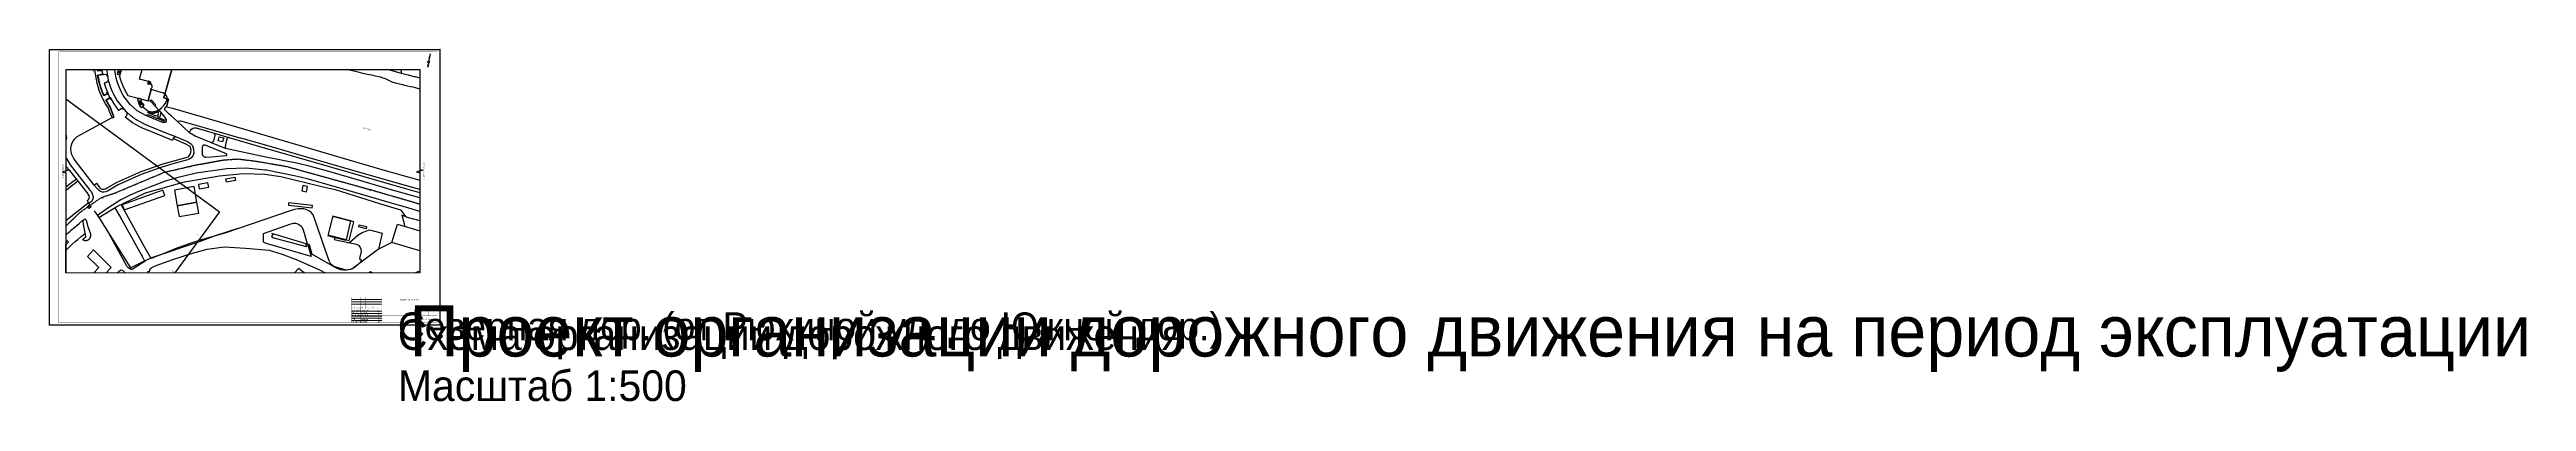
# Paper-space layout '1313-73-2' of a CAD drawing. Header units: metres. Extents: x 0 to 5339, y -164 to 594.
# The model-space entities are those that its viewports show. They can reach past a viewport. Long polylines and large blocks are cut down to what shows.
import ezdxf
from ezdxf.enums import TextEntityAlignment as Align

# ---------------------------------------------------------------- set-up
doc = ezdxf.new("R2018")
doc.units = ezdxf.units.M
doc.linetypes.add('осеваяX2', pattern=[4, 2.5, -0.5, 0.5, -0.5])
for name, color, linetype, plot in [('C3D-Линия_соответствия_метки', 7, 'Continuous', False), ('C3D-Рамка_вида', 7, 'Continuous', False), ('C3D-Рамка_вида_метки', 7, 'Continuous', False), ('LayoutSize_2', 7, 'Continuous', False), ('NoType', 7, 'Continuous', False)]:
    doc.layers.add(name, color=color, linetype=linetype, plot=plot)
doc.layers.add('InFrame', color=7, linetype='Continuous', lineweight=40)
doc.layers.add('OutFrame', color=7, linetype='Continuous', lineweight=20)
for name, color, linetype, lineweight, plot in [('LayoutBorder', 1, 'Continuous', 25, False), ('Трасса', 1, 'осеваяX2', 30, False), ('Трасса.Метки', 1, 'Continuous', 30, False)]:
    doc.layers.add(name, color=color, linetype=linetype, lineweight=lineweight, plot=plot)
for name, color, linetype in [('petr_building_addresses', 252, 'Continuous'), ('РазрывЛиста', 7, 'Continuous'), ('СЛОЙ_03_Здания_и_строения', 252, 'Continuous'), ('СЛОЙ_05_Элементы_зданий', 252, 'Continuous'), ('СЛОЙ_06_Инженерно-техниче', 252, 'Continuous'), ('СЛОЙ_10_Границы_покрытий_', 252, 'Continuous'), ('СЛОЙ_11_Гидрография', 252, 'Continuous'), ('СЛОЙ_14_Ограждения', 252, 'Continuous')]:
    doc.layers.add(name, color=color, linetype=linetype)
doc.styles.add('Ck_rus', font='isocpeur.ttf', dxfattribs={"width": 0.8, "height": 2.5})
doc.styles.add('Makorus2', font='isocpeur.ttf', dxfattribs={"width": 0.8, "height": 2.5})
doc.styles.add('Makorus_text', font='isocpeur.ttf', dxfattribs={"height": 3})
doc.styles.get("Standard").update_dxf_attribs({"font": 'arial.ttf'})

# ---------------------------------------------------------------- blocks, each defined once
blk = doc.blocks.new('*U59')
at = {"color": 0, "linetype": 'ByBlock', "lineweight": -2}
blk.add_line((0.01, 0.35), (-0.01, -0.22), dxfattribs=at)
blk.add_lwpolyline([(-0.04, -0.02), (-0.04, 0.03), (0.04, -0.03), (0.04, 0.02)], dxfattribs=at)
for points in [[(0.01, 0.35), (-0.04, 0.15), (0, 0.1)], [(0, -0.03), (-0.01, -0.22), (0.04, -0.06), (0.03, -0.25)]]:
    blk.add_solid(points, dxfattribs=at)
blk = doc.blocks.new('*U64')
at = {"layer": 'InFrame', "const_width": 0.4}
for points in [[(20, 5), (836, 5), (836, 589), (20, 589)], [(836, 5), (651, 5), (651, 60), (836, 60)], [(651, 60), (660, 60), (660, 35), (651, 35)], [(671, 60), (651, 60), (651, 5), (671, 5)], [(660, 60), (671, 60), (671, 35), (660, 35)], [(671, 60), (681, 60), (681, 35), (671, 35)], [(671, 60), (693, 60), (693, 5), (671, 5)], [(681, 60), (693, 60), (693, 35), (681, 35)], [(693, 60), (706, 60), (706, 5), (693, 5)], [(706, 60), (716, 60), (716, 5), (706, 5)], [(651, 40), (716, 40), (716, 35), (651, 35)], [(716, 50), (836, 50), (836, 35), (716, 35)], [(786, 35), (716, 35), (716, 20), (786, 20)], [(716, 20), (786, 20), (786, 5), (716, 5)], [(786, 35), (801, 35), (801, 30), (786, 30)], [(786, 30), (801, 30), (801, 20), (786, 20)], [(786, 20), (836, 20), (836, 5), (786, 5)], [(801, 35), (816, 35), (816, 30), (801, 30)], [(801, 30), (816, 30), (816, 20), (801, 20)], [(816, 35), (836, 35), (836, 30), (816, 30)], [(816, 30), (836, 30), (836, 20), (816, 20)]]:
    blk.add_lwpolyline(points, close=True, dxfattribs=at)
at = {"layer": 'OutFrame'}
for p, q in [((651, 55), (716, 55)), ((651, 50), (716, 50)), ((651, 45), (716, 45)), ((651, 30), (716, 30)), ((651, 25), (716, 25)), ((651, 15), (716, 15)), ((651, 15), (716, 15)), ((651, 10), (716, 10))]:
    blk.add_line(p, q, dxfattribs=at)
at = {"layer": 'OutFrame', "lineweight": 25}
blk.add_line((651, 20), (716, 20), dxfattribs=at)
at = {"layer": 'OutFrame'}
blk.add_lwpolyline([(0, 594), (841, 594), (841, 0), (0, 0)], close=True, dxfattribs=at)
at = {"style": 'Makorus_text'}
blk.add_attdef('ШТАМП', text='', height=3, dxfattribs=at).set_placement((180, 12.5), align=Align.MIDDLE_CENTER)
at = {"layer": 'InFrame', "char_height": 2.5, "attachment_point": 2, "style": 'Makorus_text'}
for s, insert, width in [('{\\fISOCPEUR|b1|i0|c204|p34;Изм.}', (655.8, 38.8), 6.375), ('{\\fISOCPEUR|b1|i0|c204|p34;Кол.уч}', (665.5, 38.8), 9.75), ('{\\fISOCPEUR|b1|i0|c204|p34;Лист}', (676, 38.8), 7.5), ('{\\fISOCPEUR|b1|i0|c204|p34;№док.}', (687, 38.8), 9), ('{\\fISOCPEUR|b1|i0|c204|p34;Подп.}', (699.5, 38.8), 8), ('{\\fISOCPEUR|b1|i0|c204|p34;Дата}', (711, 38.8), 8.5), ('{\\fISOCPEUR|b1|i0|c204|p34;Стадия}', (793.5, 33.8), 11.25), ('{\\fISOCPEUR|b1|i0|c204|p34;Лист}', (808.5, 33.8), 7.5), ('{\\fISOCPEUR|b1|i0|c204|p34;Листов}', (826, 33.8), 11)]:
    blk.add_mtext(s, dxfattribs=dict(at, insert=insert, width=width))
at = {"layer": 'InFrame', "style": 'Makorus_text', "flags": 8}
blk.add_attdef('ШИФР', text='', height=2.5, dxfattribs=at).set_placement((776, 55), align=Align.MIDDLE_CENTER)
at = {"layer": 'OutFrame', "style": 'Makorus2', "width": 0.65, "flags": 8}
blk.add_attdef('РУК.ДОГОВОРА', text='', height=3, dxfattribs=at).set_placement((651.7, 7.5), align=Align.MIDDLE_LEFT)
at = {"layer": 'OutFrame', "style": 'Makorus_text', "flags": 8}
for tag, p in [('РАЗРАБ.', (651.7, 32.5)), ('РУК_ГРУППЫ', (651.7, 27.5)), ('Н.КОНТРОЛЬ', (651.7, 22.5)), ('ГИП', (651.7, 12.5)), ('РАЗРАБОТАЛ_ФАМИЛИЯ', (671.7, 32.5)), ('РУКОВОДИТЕЛЬ_ФАМИЛИЯ', (671.7, 27.5)), ('Н.Контроль_ФАМИЛИЯ', (671.7, 22.5)), ('ГИП_ФАМИЛИЯ', (671.7, 12.5)), ('РУК.Договора_ФАМИЛИЯ', (671.7, 7.5))]:
    blk.add_attdef(tag, text='', height=2.5, dxfattribs=at).set_placement(p, align=Align.MIDDLE_LEFT)
for tag, p in [('ДАТА', (711, 32.5)), ('СТАДИЯ', (793.5, 25)), ('ЛИСТ', (808.5, 25)), ('ЛИСТОВ', (826, 25))]:
    blk.add_attdef(tag, text='', height=2.5, dxfattribs=at).set_placement(p, align=Align.MIDDLE_CENTER)
at = {"layer": 'OutFrame', "style": 'Makorus_text'}
for tag, p in [('4', (711, 12.5)), ('2', (711, 22.5)), ('5', (711, 7.5)), ('1', (711, 27.5))]:
    blk.add_attdef(tag, text='', height=2.5, dxfattribs=at).set_placement(p, align=Align.MIDDLE_CENTER)
at = {"layer": 'OutFrame', "lineweight": 30, "flags": 104}
for tag, p in [('ДОКУМЕНТ', (751, 12.5)), ('ОБЪЕКТ', (751, 27.5)), ('ПРОЕКТ', (776, 42.5))]:
    blk.add_attdef(tag, text='', height=2.5, dxfattribs=at).set_placement(p, align=Align.MIDDLE_CENTER)

msp = doc.modelspace()

# ---------------------------------------------------------------- linework, layer by layer
at = {"layer": 'C3D-Рамка_вида', "linetype": 'Continuous'}
for points in [[(344636.5, 6652046.9), (345013.7, 6652104.3), (345046.6, 6651887.8), (344669.5, 6651830.4)], [(344452.4, 6651684.1), (344629.6, 6652021.9), (344823.5, 6651920.1), (344646.3, 6651582.3)]]:
    msp.add_lwpolyline(points, close=True, dxfattribs=at)
at = {"layer": 'СЛОЙ_03_Здания_и_строения', "linetype": 'Continuous'}
for points in [[(344729.4, 6652026.8), (344729.4, 6652027.4), (344730.8, 6652039.5), (344730.3, 6652039.6), (344730.4, 6652040.3), (344730.6, 6652040.5), (344731, 6652040.9), (344731.2, 6652041.4), (344731.4, 6652041.9), (344731.4, 6652042.4), (344731.4, 6652043), (344731.2, 6652043.5), (344731, 6652044), (344730.6, 6652044.4), (344730.2, 6652044.8), (344729.7, 6652045), (344729.2, 6652045.2), (344728.6, 6652045.2), (344728.1, 6652045.2), (344726.3, 6652044.6), (344726.5, 6652047.6), (344716.8, 6652048.8), (344721.8, 6652088.4), (344724.1, 6652088.1), (344724.9, 6652094), (344728, 6652093.7), (344728.7, 6652099.6), (344732.7, 6652099.1), (344734.3, 6652111.8)], [(344706.1, 6652108.8), (344703.8, 6652106), (344700.3, 6652101.3), (344701.1, 6652100.6), (344699.5, 6652098.2), (344698, 6652095.8), (344697, 6652093.8), (344695.9, 6652091.4), (344692, 6652059.5), (344692.7, 6652055.8), (344695.8, 6652055.4), (344695.1, 6652049.9), (344694.9, 6652048.4), (344697.1, 6652043.7), (344700.9, 6652037), (344704.5, 6652032.2), (344707, 6652029.5), (344718.2, 6652028.1), (344722.2, 6652027.6), (344722.5, 6652027.6), (344729.4, 6652026.8)], [(344722.5, 6652027.6), (344729.4, 6652026.8), (344729.4, 6652027.4), (344731.4, 6652027.2), (344737.2, 6652022.7), (344742.2, 6652018.8), (344740.6, 6652017.6), (344738.7, 6652016.5), (344737.2, 6652016), (344735.7, 6652015.7), (344733.8, 6652015.6), (344731.9, 6652015.8), (344729, 6652016.8), (344726.3, 6652018.4), (344724.6, 6652019.8), (344725.9, 6652021.8), (344724.2, 6652023.1), (344722.2, 6652024.7), (344722.5, 6652027.6)], [(344742, 6652038.1), (344730.8, 6652039.4), (344729.4, 6652027.4), (344731.4, 6652027.2), (344742.2, 6652018.8), (344744.8, 6652021.5), (344746.9, 6652024.6), (344747.9, 6652026.7), (344748.9, 6652029.4), (344749.4, 6652032.3), (344749.1, 6652033.5), (344748.5, 6652034.7), (344747.7, 6652035.7), (344746.7, 6652036.5), (344745.6, 6652037.1), (344743.8, 6652037.7), (344742, 6652038.1)], [(344811, 6652000.3), (344815.9, 6651999.7), (344815.3, 6651995.2), (344810.5, 6651995.8), (344811, 6652000.3)], [(344638.8, 6651949.3), (344636.6, 6651951.5), (344628.7, 6651943.3), (344630.9, 6651941.2), (344638.8, 6651949.3)], [(344772, 6651936.2), (344777.4, 6651919.9), (344797.7, 6651926.9), (344792.2, 6651943), (344772, 6651936.2)], [(344796.5, 6651946), (344798, 6651941.3), (344808, 6651944.8), (344806.4, 6651949.3), (344796.5, 6651946)], [(344826, 6651952.9), (344824.8, 6651956.5), (344834.3, 6651959.7), (344835.5, 6651956.1), (344826, 6651952.9)], [(344908.1, 6651961.9), (344907.6, 6651956), (344912.7, 6651955.7), (344913.1, 6651961.6), (344908.1, 6651961.9)], [(344752.3, 6651930.1), (344718.7, 6651912.1), (344721.5, 6651906.8), (344762.5, 6651928.8), (344759.6, 6651934), (344752.3, 6651930.1)], [(344895.6, 6651940.9), (344895.8, 6651938.5), (344921.5, 6651939.7), (344921.4, 6651942.2), (344895.6, 6651940.9)], [(344966.3, 6651910.6), (344968.2, 6651931.4), (344964.6, 6651931.8), (344962.9, 6651910.9), (344966.3, 6651910.6)], [(344974.4, 6651929.1), (344982.6, 6651928.3), (344982.4, 6651925.9), (344974.2, 6651926.8), (344974.4, 6651929.1)], [(345015, 6651935.8), (345054.7, 6651930.3), (345051.8, 6651909.9), (345012.1, 6651915.5), (345015, 6651935.8)], [(344681.7, 6651904.7), (344683.5, 6651906.3), (344685.4, 6651904.1), (344683.6, 6651902.5), (344681.7, 6651904.7)], [(344664.2, 6651862.9), (344666.2, 6651861.7), (344667.4, 6651863.6), (344665.3, 6651864.8), (344664.2, 6651862.9)], [(344695.5, 6651859.3), (344717.1, 6651843.4), (344684.8, 6651799.7), (344677.4, 6651805.1), (344703.9, 6651841.4), (344689.9, 6651851.4), (344695.5, 6651859.3)], [(344640.1, 6651833.4), (344645.6, 6651829.7), (344647, 6651831.8), (344641.5, 6651835.4), (344640.1, 6651833.4)], [(344685.4, 6651816), (344677.4, 6651805.1), (344653.1, 6651822.8), (344661.1, 6651833.7), (344685.4, 6651816)]]:
    msp.add_lwpolyline(points, dxfattribs=at)
at = {"layer": 'СЛОЙ_05_Элементы_зданий', "linetype": 'Continuous'}
for p, q in [((344692.2, 6652052.2), (344695.4, 6652051.9)), ((344692.3, 6652052.9), (344695.4, 6652052.5)), ((344692.4, 6652053.6), (344695.6, 6652053.2)), ((344692.5, 6652054.2), (344695.6, 6652053.8)), ((344694, 6652054), (344693.8, 6652052)), ((344719.4, 6652023), (344720.3, 6652023.9)), ((344719.8, 6652022.5), (344721.9, 6652024.5)), ((344720.1, 6652022.1), (344722.3, 6652024)), ((344720.5, 6652021.6), (344722.6, 6652023.5)), ((344720.9, 6652021.1), (344723, 6652023)), ((344722.3, 6652021.4), (344723.4, 6652022.5))]:
    msp.add_line(p, q, dxfattribs=at)
for points in [[(344695.8, 6652055.4), (344692.7, 6652055.8), (344692, 6652050.3), (344695.1, 6652049.9), (344695.8, 6652055.4)], [(344718.2, 6652028.1), (344718.1, 6652025.7), (344720.1, 6652025.5), (344720.3, 6652024.7), (344719, 6652023.5), (344721.3, 6652020.6), (344721, 6652020.3), (344723.3, 6652018.4), (344725.5, 6652021.8), (344723.9, 6652023), (344723.4, 6652022.5), (344721.9, 6652024.4), (344722.2, 6652027.6), (344718.2, 6652028.1)], [(344720, 6652024.3), (344722.3, 6652021.4), (344721.3, 6652020.6)], [(344728.1, 6652045.2), (344728.6, 6652045.2), (344729.2, 6652045.2), (344729.7, 6652045), (344729.6, 6652045.6), (344729.5, 6652046.2), (344729.2, 6652046.8), (344728.8, 6652047.2), (344728.3, 6652047.6), (344727.7, 6652047.9), (344727.1, 6652048), (344726.5, 6652048), (344726.5, 6652047.6), (344726.3, 6652044.6), (344728.1, 6652045.2)], [(344729.1, 6652045.2), (344729, 6652045.7), (344728.9, 6652046), (344728.7, 6652046.4), (344728.3, 6652046.8), (344728, 6652047.1), (344727.5, 6652047.3), (344727.1, 6652047.4), (344726.8, 6652047.5), (344726.5, 6652047.5)], [(344728.4, 6652045.2), (344728.4, 6652045.5), (344728.3, 6652045.8), (344728.2, 6652046.1), (344727.9, 6652046.3), (344727.6, 6652046.6), (344727.3, 6652046.7), (344726.9, 6652046.9), (344726.7, 6652046.9), (344726.5, 6652046.9)], [(344731.4, 6652027.2), (344732.4, 6652028.4), (344738.1, 6652023.8), (344737.2, 6652022.7), (344731.4, 6652027.2)]]:
    msp.add_lwpolyline(points, dxfattribs=at)
at = {"layer": 'СЛОЙ_06_Инженерно-техниче', "linetype": 'Continuous'}
for p, q in [((344745.7, 6652034.3), (344755.3, 6652109.8)), ((344745.9, 6652034.2), (344755.5, 6652109.7))]:
    msp.add_line(p, q, dxfattribs=at)
msp.add_lwpolyline([(345043.2, 6651941), (345067, 6651937.9), (345067, 6651937.6), (345069.5, 6651937.3), (345069.1, 6651934.4), (345066.6, 6651934.7), (345066.6, 6651934.5), (345042.8, 6651937.7), (345042.8, 6651937.8), (345040.3, 6651938.1), (345040.7, 6651941), (345043.2, 6651940.7), (345043.2, 6651941)], dxfattribs=at)
at = {"layer": 'СЛОЙ_10_Границы_покрытий_', "linetype": 'Continuous'}
for p, q in [((344674.2, 6652078.5), (344679.1, 6652077.8)), ((344687.8, 6652076.6), (344694, 6652075.6)), ((344675.2, 6652051.9), (344676.2, 6652048.4)), ((344688.2, 6652024.4), (344685.7, 6652027.8)), ((344764.2, 6651993.3), (344762, 6651990.8)), ((344944.5, 6651933.1), (344943, 6651913.7)), ((345012.1, 6651915.5), (344998.9, 6651906.1)), ((344683.6, 6651876), (344679.2, 6651888.9))]:
    msp.add_line(p, q, dxfattribs=at)
for points in [[(344742.2, 6652018.8), (344744.7, 6652016.4), (344751.1, 6652010.6), (344751.7, 6652009.7), (344751.7, 6652009.6), (344751.7, 6652009.6), (344751.8, 6652009.5), (344751.8, 6652009.4), (344751.8, 6652009.3), (344751.9, 6652009.2), (344751.9, 6652009.2), (344751.9, 6652009.1), (344751.9, 6652009), (344751.9, 6652008.9), (344751.9, 6652008.8), (344752, 6652008.7), (344752, 6652008.7), (344752, 6652008.6), (344752, 6652008.5), (344752, 6652008.4), (344752, 6652008.3), (344752, 6652008.2), (344751.9, 6652008.1), (344751.9, 6652008.1), (344751.9, 6652008), (344751.9, 6652007.9), (344751.8, 6652007.8), (344751.8, 6652007.7), (344751.8, 6652007.6), (344751.7, 6652007.5), (344751.7, 6652007.4), (344751.7, 6652007.4), (344751.6, 6652007.3), (344751.6, 6652007.2), (344751.5, 6652007.1), (344751.5, 6652007), (344751.4, 6652007), (344751.3, 6652006.9), (344751.3, 6652006.8), (344751.2, 6652006.8), (344751.2, 6652006.7), (344751.1, 6652006.6), (344751, 6652006.6), (344750.8, 6652006.5), (344750.7, 6652006.5), (344750.5, 6652006.5), (344750.3, 6652006.4), (344750.1, 6652006.4), (344749.9, 6652006.4), (344749.7, 6652006.4), (344749.6, 6652006.4), (344749.4, 6652006.4), (344749.2, 6652006.3), (344749, 6652006.3), (344748.8, 6652006.3), (344748.6, 6652006.3), (344748.5, 6652006.4), (344748.3, 6652006.4), (344748.1, 6652006.4), (344747.9, 6652006.4), (344747.7, 6652006.4), (344747.5, 6652006.4), (344747.4, 6652006.5), (344729.3, 6652011), (344719.3, 6652014.6), (344710.8, 6652020.3), (344701.8, 6652028.7), (344698.7, 6652033.3), (344695.4, 6652038.7), (344693.1, 6652042.5), (344691.7, 6652046), (344690.2, 6652050.1), (344689.1, 6652053.8), (344688.2, 6652057.7), (344687.7, 6652060.9), (344687.4, 6652064.6), (344687.8, 6652076.6), (344689.9, 6652086.1), (344692.1, 6652092.4), (344694, 6652096.5), (344696.9, 6652101.1), (344699.8, 6652104.9), (344706, 6652111.5)], [(344693.2, 6652110.5), (344689.5, 6652105.6), (344686.2, 6652100.7), (344684, 6652096.3), (344682.5, 6652092.2), (344681.5, 6652088.5), (344679.1, 6652077.8), (344678.7, 6652073.8), (344678.5, 6652069.4), (344678.6, 6652064.4), (344679, 6652059.9), (344679.5, 6652056.1), (344680.7, 6652051.5), (344681.9, 6652047.3), (344683.3, 6652042.5), (344685.4, 6652038.3), (344687, 6652035.2), (344689.5, 6652031), (344690.8, 6652029.2), (344696.5, 6652021.9), (344705.1, 6652013.9), (344707.9, 6652011.7), (344708.5, 6652011.3), (344709.1, 6652011), (344709.6, 6652010.6), (344710.2, 6652010.3), (344710.8, 6652009.9), (344711.4, 6652009.6), (344712, 6652009.2), (344712.5, 6652008.9), (344713.1, 6652008.5), (344713.7, 6652008.2), (344714.3, 6652007.9), (344714.9, 6652007.5), (344715.5, 6652007.2), (344716.1, 6652006.9), (344716.7, 6652006.6), (344717.3, 6652006.2), (344717.9, 6652005.9), (344718.5, 6652005.6), (344719.1, 6652005.3), (344720.4, 6652004.7), (344721.1, 6652004.5), (344721.8, 6652004.2), (344722.5, 6652004), (344723.2, 6652003.7), (344723.9, 6652003.5), (344724.6, 6652003.2), (344725.3, 6652003), (344726, 6652002.8), (344726.7, 6652002.5), (344727.4, 6652002.3), (344728.1, 6652002.1), (344728.8, 6652001.8), (344729.6, 6652001.6), (344730.3, 6652001.4), (344731, 6652001.2), (344731.7, 6652001), (344732.4, 6652000.8), (344733.1, 6652000.5), (344755.3, 6651995.4), (344764.2, 6651993.3), (344777.8, 6651990), (344781.3, 6651988.3), (344784, 6651986.7), (344785.7, 6651982.7), (344786.6, 6651978.7), (344785.8, 6651975.4), (344784.3, 6651972.7), (344782.1, 6651971.1), (344779.8, 6651969.8), (344768.2, 6651964.8), (344753.6, 6651958), (344733.9, 6651947.3), (344711.1, 6651932.7), (344700.8, 6651924.3), (344699, 6651923.1), (344697, 6651922.4), (344695.2, 6651922.3), (344693.3, 6651922.5), (344691.6, 6651923.4), (344690, 6651924.6), (344685.6, 6651928.5), (344661.3, 6651951.6), (344659.2, 6651954.1), (344657.2, 6651956.7), (344657, 6651957.1), (344655.8, 6651960.2), (344654.9, 6651963.5), (344654.6, 6651966.2), (344654.9, 6651968.9), (344655.7, 6651971.5), (344657.3, 6651974.6), (344659.4, 6651977.4), (344693.6, 6652003.3), (344690.1, 6652009.5), (344688.2, 6652012.6), (344684.5, 6652016.7), (344680.2, 6652022.5), (344675.7, 6652029.9), (344672.1, 6652037.4), (344667.8, 6652051), (344667, 6652054.9), (344666, 6652057.8), (344662.1, 6652066.6), (344611.4, 6652032.8)], [(344625.7, 6652010.7), (344642.7, 6651984.7), (344646.4, 6651978.9), (344646.5, 6651978.8), (344646.6, 6651978.6), (344646.7, 6651978.5), (344646.8, 6651978.3), (344646.9, 6651978.1), (344647, 6651977.9), (344647.1, 6651977.8), (344647.2, 6651977.6), (344647.2, 6651977.4), (344647.3, 6651977.3), (344647.4, 6651977.1), (344647.5, 6651976.9), (344647.6, 6651976.7), (344647.6, 6651976.6), (344647.7, 6651976.4), (344647.8, 6651976.2), (344647.8, 6651976), (344647.9, 6651975.8), (344648, 6651975.4), (344648.1, 6651975), (344648.2, 6651974.9), (344648.2, 6651974.7), (344648.2, 6651974.5), (344648.2, 6651974.4), (344648.3, 6651974.2), (344648.3, 6651974.1), (344648.3, 6651973.9), (344648.3, 6651973.8), (344648.3, 6651973.6), (344648.3, 6651973.4), (344648.3, 6651973.3), (344648.3, 6651973.1), (344648.3, 6651973), (344648.3, 6651972.8), (344648.3, 6651972.6), (344648.3, 6651972.5), (344648.2, 6651972), (344648.2, 6651971.7), (344648.2, 6651971.4), (344648.1, 6651971.1), (344648.1, 6651970.8), (344648.1, 6651970.5), (344648, 6651970.2), (344648, 6651969.9), (344648, 6651969.6), (344648, 6651969.3), (344647.9, 6651969), (344647.9, 6651968.7), (344647.9, 6651968.4), (344647.9, 6651968.1), (344647.9, 6651967.8), (344647.8, 6651967.5), (344647.8, 6651967.2), (344647.8, 6651966.9), (344647.8, 6651966.6), (344647.8, 6651966.3), (344647.8, 6651966), (344647.8, 6651965.7), (344647.8, 6651965.4), (344647.8, 6651965.1), (344647.8, 6651964.8), (344647.8, 6651964.5), (344647.8, 6651964.2), (344647.8, 6651963.9), (344647.8, 6651963.6), (344647.9, 6651963.3), (344647.9, 6651963), (344647.9, 6651962.7), (344648, 6651962.4), (344648, 6651962.1), (344648.1, 6651961.8), (344648.1, 6651961.5), (344648.2, 6651961.2), (344648.3, 6651960.9), (344648.3, 6651960.6), (344648.5, 6651959.9), (344648.6, 6651959.5), (344648.7, 6651959.1), (344648.8, 6651958.7), (344649, 6651958.2), (344649.1, 6651957.8), (344649.2, 6651957.4), (344649.4, 6651957), (344649.5, 6651956.6), (344649.7, 6651956.2), (344649.8, 6651955.8), (344650, 6651955.4), (344650.2, 6651955), (344650.4, 6651954.7), (344650.6, 6651954.3), (344650.8, 6651953.9), (344651, 6651953.5), (344651.2, 6651953.1), (344651.4, 6651952.8), (344651.7, 6651952.4), (344656.8, 6651946.2), (344681.8, 6651922.5), (344682.3, 6651922.1), (344682.4, 6651921.9), (344682.6, 6651921.8), (344682.7, 6651921.7), (344682.9, 6651921.5), (344683, 6651921.4), (344683.1, 6651921.2), (344683.3, 6651921.1), (344683.4, 6651920.9), (344683.5, 6651920.8), (344683.7, 6651920.6), (344683.8, 6651920.5), (344683.9, 6651920.3), (344684, 6651920.2), (344684.1, 6651920), (344684.2, 6651919.8), (344684.4, 6651919.7), (344684.5, 6651919.5), (344684.7, 6651919.1), (344684.8, 6651918.9), (344684.9, 6651918.7), (344685, 6651918.5), (344685.1, 6651918.3), (344685.2, 6651918.1), (344685.3, 6651917.9), (344685.4, 6651917.7), (344685.5, 6651917.5), (344685.6, 6651917.3), (344685.7, 6651917.1), (344685.8, 6651916.8), (344685.9, 6651916.6), (344686, 6651916.4), (344686, 6651916.2), (344686.1, 6651916), (344686.2, 6651915.8), (344686.3, 6651915.5), (344686.3, 6651915.3), (344686.4, 6651914.8), (344686.4, 6651914.5), (344686.4, 6651914.2), (344686.3, 6651913.9), (344686.3, 6651913.6), (344686.3, 6651913.3), (344686.2, 6651913), (344686.2, 6651912.7), (344686.1, 6651912.5), (344686, 6651912.2), (344685.9, 6651911.9), (344685.8, 6651911.6), (344685.7, 6651911.3), (344685.6, 6651911.1), (344685.5, 6651910.8), (344685.4, 6651910.5), (344685.1, 6651910), (344682.9, 6651907.9)], [(344662.1, 6652066.6), (344663.7, 6652067.5), (344668.1, 6652058.4), (344670.1, 6652051.1), (344675.2, 6652051.9), (344675, 6652052.4), (344674.3, 6652056.4), (344673.7, 6652061.4), (344673.5, 6652066), (344673.5, 6652071.2), (344673.7, 6652075.5), (344674.2, 6652078.5), (344680.6, 6652100.4), (344690, 6652114.5), (344701.8, 6652126.2), (344712.4, 6652133.4), (344721.4, 6652136), (344730.5, 6652136.5), (344758.6, 6652133.8), (344759.3, 6652132.7), (344759.1, 6652129.4), (344758.2, 6652129.4)], [(344683.3, 6652042.6), (344682.9, 6652040.6), (344681.4, 6652039.2), (344679.8, 6652038.5), (344682.2, 6652033.6), (344685.7, 6652027.8), (344681.2, 6652025.1), (344676.8, 6652032.6), (344673.6, 6652039.6), (344671.4, 6652046.1), (344676.2, 6652048.4), (344680.4, 6652048.1), (344682.1, 6652046.4)], [(344693.6, 6652003.3), (344695.5, 6652004.4), (344690, 6652013.8), (344689.4, 6652014.7), (344684.1, 6652021), (344688.2, 6652024.4), (344688.3, 6652024.3), (344693.2, 6652018), (344699.5, 6652012), (344700.9, 6652013.6), (344701.1, 6652013.8), (344701.3, 6652013.9), (344701.6, 6652014.1), (344701.9, 6652014.3), (344702, 6652014.3), (344702.1, 6652014.3), (344702.3, 6652014.4), (344702.5, 6652014.4), (344702.6, 6652014.5), (344702.7, 6652014.5), (344702.8, 6652014.5), (344702.9, 6652014.5), (344703.1, 6652014.5), (344703.3, 6652014.5), (344703.5, 6652014.5), (344703.7, 6652014.4), (344703.9, 6652014.4), (344704.1, 6652014.3), (344704.4, 6652014.3), (344704.8, 6652014.2)], [(345065.8, 6651963.4), (345040.7, 6651966.8), (345016.1, 6651969.9), (345004.4, 6651971.4), (344956.3, 6651977.8), (344930.7, 6651981.3), (344911.7, 6651983.5), (344899.4, 6651984.5), (344863.9, 6651986), (344819.5, 6651988.6), (344803.6, 6651992.4), (344785.3, 6651996.9), (344778.7, 6651999.7), (344763.9, 6652009.5), (344756.2, 6652014.7), (344753.5, 6652016.5), (344748.4, 6652020.3), (344749.1, 6652023.8), (344750, 6652023.7), (344751, 6652031.9), (344745.7, 6652032.6), (344745.9, 6652034.2)], [(344762, 6651990.8), (344761.6, 6651988.7), (344752.1, 6651991), (344727.9, 6651996.8), (344724.7, 6651997.8), (344716.3, 6652001.1), (344707.7, 6652005.9), (344708.8, 6652007.6), (344708.9, 6652008), (344709, 6652008.2), (344709, 6652008.4), (344709.1, 6652008.5), (344709.1, 6652008.6), (344709.1, 6652008.7), (344709.1, 6652008.9), (344709.2, 6652009), (344709.2, 6652009.1), (344709.2, 6652009.2), (344709.2, 6652009.3), (344709.2, 6652009.5), (344709.2, 6652009.6), (344709.2, 6652009.8), (344709.2, 6652009.8), (344709.1, 6652010.1), (344709, 6652010.4), (344709, 6652010.6), (344708.9, 6652010.9), (344708.7, 6652011.2)], [(344751, 6652006.6), (344749.3, 6652007.7), (344731.8, 6652012.2), (344729.3, 6652011)], [(344742.1, 6652012.1), (344741.4, 6652012.3), (344740.5, 6652011.9), (344732.3, 6652013.9), (344730.5, 6652015), (344730.7, 6652014.9), (344731, 6652014.9), (344731.3, 6652014.8), (344731.5, 6652014.8), (344731.8, 6652014.8), (344732.1, 6652014.7), (344732.3, 6652014.7), (344732.6, 6652014.7), (344732.9, 6652014.7), (344733.1, 6652014.6), (344733.4, 6652014.6), (344733.7, 6652014.6), (344733.9, 6652014.6), (344734.2, 6652014.6), (344734.5, 6652014.6), (344734.7, 6652014.6), (344735, 6652014.6), (344735.3, 6652014.6), (344735.5, 6652014.6), (344735.7, 6652014.6), (344735.9, 6652014.7), (344736.1, 6652014.7), (344736.2, 6652014.7), (344736.4, 6652014.7), (344736.6, 6652014.8), (344736.8, 6652014.8), (344737, 6652014.8), (344737.1, 6652014.9), (344737.3, 6652014.9), (344737.5, 6652015), (344737.6, 6652015), (344737.8, 6652015.1), (344738, 6652015.1), (344738.2, 6652015.2), (344738.3, 6652015.3), (344738.5, 6652015.4), (344738.7, 6652015.4), (344738.8, 6652015.5), (344739, 6652015.6), (344739.1, 6652015.7), (344739.3, 6652015.7), (344739.5, 6652015.8), (344739.6, 6652015.9), (344739.8, 6652016), (344739.9, 6652016), (344740.1, 6652016.1), (344740.2, 6652016.2), (344740.4, 6652016.3), (344740.5, 6652016.4), (344740.7, 6652016.4), (344740.8, 6652016.5), (344741, 6652016.6), (344741.2, 6652016.7), (344741.3, 6652016.8), (344741.5, 6652016.9), (344741.6, 6652017), (344741.7, 6652017.1), (344741.8, 6652017.1), (344742.1, 6652012.1)], [(344741.9, 6652018.6), (344741.8, 6652017.3), (344741.8, 6652017.1)], [(344742.1, 6652012.1), (344742.2, 6652011.2), (344744.1, 6652010.7)], [(344744.7, 6652016.4), (344744.1, 6652010.7), (344749.7, 6652009.3), (344751.7, 6652009.6)], [(344763.9, 6652009.5), (344765.2, 6652010.3), (344766.4, 6652010.7), (344767.3, 6652010.9), (344768.5, 6652010.8), (344805, 6652006.1), (344834.2, 6652002.2)], [(344778.5, 6651999.8), (344779.5, 6652002.2), (344780.3, 6652003.7), (344781.5, 6652005), (344782.7, 6652005.5), (344783.9, 6652005.8), (344785, 6652005.9), (344804.8, 6652003.3), (344821.5, 6652000.9), (344854.3, 6651996.6), (344897.1, 6651991.1), (344955, 6651983.4), (345004.7, 6651977), (345028.2, 6651974), (345054.8, 6651970.6), (345081, 6651967.1), (345103.2, 6651964.1), (345112.2, 6651962.1)], [(344803.4, 6651992.4), (344805, 6651993.6), (344805.7, 6651995.1), (344806.3, 6652001.4), (344805.9, 6652002.4), (344804.8, 6652003.3)], [(344821.4, 6652000.9), (344820, 6651999.9), (344819.5, 6651999.2), (344818.8, 6651992.8), (344818.9, 6651990.3), (344819.5, 6651988.6)], [(345127, 6651966.2), (345125.8, 6651965), (345124.4, 6651964.5), (345110.9, 6651966.2), (345096.4, 6651968.2), (345077, 6651970.7), (345053.4, 6651973.7), (345033.2, 6651976.4), (345015.8, 6651978.7), (345009.7, 6651979.3), (344958.7, 6651986), (344905.1, 6651993), (344860.7, 6651998.8), (344834.2, 6652002.2)], [(344636.2, 6651952.8), (344630, 6651947), (344626.7, 6651950.5), (344631.4, 6651954.8), (344632.1, 6651973.7), (344628, 6651978.1), (344631.4, 6651981.4), (344636.9, 6651975.5), (344636.2, 6651952.8)], [(344685.6, 6651928.5), (344687.7, 6651930.7), (344691.8, 6651926.6), (344692.3, 6651926.2), (344692.9, 6651925.8), (344693.6, 6651925.6), (344694.4, 6651925.4), (344695.2, 6651925.4), (344696.7, 6651925.7), (344698.2, 6651926.2), (344699.8, 6651927.5), (344709.5, 6651935.2), (344733.4, 6651950.4), (344753.7, 6651961.4), (344754.4, 6651961.7), (344781.4, 6651973.7), (344783, 6651977.5), (344783.3, 6651981.5), (344781.7, 6651985), (344777.5, 6651986.8), (344762, 6651990.8)], [(345052.7, 6651950.9), (345024.6, 6651954.7), (345000, 6651958), (344955.5, 6651963.8), (344928.4, 6651967.5), (344911.6, 6651969.6), (344898.8, 6651970.7), (344866.9, 6651972.2), (344865.3, 6651972.1), (344844.4, 6651971.1), (344824.2, 6651967.1), (344792.2, 6651957.5), (344773.9, 6651950.2), (344760.7, 6651944), (344752.8, 6651939.6), (344733.7, 6651928.9), (344725.4, 6651923.5), (344719, 6651918.9), (344716.4, 6651916.9), (344703.7, 6651906.1), (344693.9, 6651896.7)], [(344797.5, 6651988.9), (344797.3, 6651988.9), (344797.2, 6651988.9), (344797, 6651989), (344796.8, 6651989), (344796.6, 6651988.9), (344796.5, 6651988.9), (344796.3, 6651988.9), (344796.1, 6651988.8), (344796, 6651988.8), (344795.8, 6651988.7), (344795.5, 6651988.5), (344795.5, 6651988.5), (344795.4, 6651988.4), (344795.2, 6651988.3), (344795.1, 6651988.2), (344795, 6651988), (344794.9, 6651987.9), (344794.8, 6651987.7), (344794.7, 6651987.3), (344794.6, 6651986.9), (344794.6, 6651986.7), (344794.6, 6651986.4), (344795.4, 6651979.3), (344795.5, 6651978.9), (344795.7, 6651978.6), (344795.9, 6651978.2), (344796.1, 6651977.9), (344796.4, 6651977.6), (344796.6, 6651977.4), (344797, 6651977.1), (344797.2, 6651976.9), (344797.6, 6651976.7), (344798, 6651976.5), (344798.3, 6651976.4), (344798.7, 6651976.3), (344799.1, 6651976.2), (344799.5, 6651976.2), (344799.9, 6651976.2), (344800.2, 6651976.2), (344806.1, 6651977.7), (344821.1, 6651981.3), (344821.8, 6651981.5), (344821.8, 6651981.5), (344821.9, 6651981.7), (344822, 6651981.8), (344822, 6651981.9), (344822.1, 6651982), (344822.1, 6651982.2), (344822, 6651982.5), (344822, 6651982.6), (344821.9, 6651982.7), (344821.8, 6651982.8), (344821.7, 6651982.9), (344821.6, 6651983), (344821.4, 6651983), (344797.5, 6651988.9)], [(344683, 6651907.8), (344680.9, 6651910.9), (344682.2, 6651912.6), (344682.6, 6651914.3), (344682, 6651916.2), (344679.4, 6651919.3), (344657.1, 6651940.2), (344649.8, 6651945.8), (344639.7, 6651952), (344636.2, 6651952.7)], [(345022.9, 6651945.2), (345018.3, 6651946.1), (345021.9, 6651937.9), (345022.8, 6651934.8)], [(344634.1, 6651902.7), (344638.1, 6651904.1), (344639.8, 6651904.8), (344642.2, 6651905.7), (344643.6, 6651906.8), (344645.1, 6651907.6), (344646, 6651908.4), (344648.5, 6651910.2), (344651.7, 6651913.4), (344658.8, 6651921.1), (344661.4, 6651923.8), (344664, 6651926.5), (344667.6, 6651930.4)], [(344634, 6651905.8), (344637.8, 6651907.2), (344639.4, 6651907.9), (344640.2, 6651908.1), (344641.6, 6651908.8), (344643.1, 6651909.8), (344644.9, 6651911.1), (344646.7, 6651912.6), (344649.1, 6651915.1), (344651.7, 6651917.7), (344652.4, 6651918.5), (344662.3, 6651928.9), (344665.6, 6651932.3)], [(344950.5, 6651912.1), (344950.2, 6651909.4), (344972.7, 6651908.1), (344974.5, 6651907.9), (344977.3, 6651906.8), (344979.1, 6651905.1), (344980.1, 6651903.4), (344980.8, 6651900.9), (344980.3, 6651893.3), (344982.7, 6651891.7), (344981.3, 6651888.8), (344977.9, 6651884.5), (344976.3, 6651882.9), (344972.5, 6651880.2), (344968.2, 6651878.6), (344964.9, 6651878.1), (344962.1, 6651878.1), (344958, 6651878.8), (344955, 6651879.9), (344950.7, 6651882.5), (344948.1, 6651885.7), (344938.5, 6651903.9), (344928.9, 6651922.8), (344923.6, 6651932.2), (344921.7, 6651934.1), (344919.3, 6651935.7), (344915.4, 6651936.9), (344912.7, 6651937.1), (344908.8, 6651936.6), (344906.9, 6651936.1), (344902.9, 6651934.8), (344898.7, 6651932.9), (344832.6, 6651898.5), (344809.8, 6651888), (344798.9, 6651882.9), (344791.4, 6651878.8), (344784, 6651874.7), (344773.5, 6651868.5), (344773.4, 6651868.2), (344758, 6651859.6), (344749.6, 6651870.1), (344717.3, 6651912.2)], [(344777.4, 6651919.9), (344781.2, 6651908.7), (344801.5, 6651915.5), (344797.7, 6651926.9), (344777.4, 6651919.9)], [(344922.3, 6651900.3), (344928.4, 6651887.7), (344885.1, 6651893.3), (344880.8, 6651893.9), (344877.6, 6651894.4), (344875.1, 6651895.2), (344873.8, 6651904.2), (344901.3, 6651919.2), (344902.9, 6651919.8), (344903.9, 6651920), (344906.1, 6651920.3), (344908.8, 6651920.1), (344912.5, 6651918.6), (344913.6, 6651917.5), (344915.4, 6651914.5), (344922, 6651900.8)], [(344634.5, 6651827.2), (344636.5, 6651830.6), (344638.8, 6651834.7), (344640.6, 6651837.9), (344641.8, 6651839.8), (344642.9, 6651841.6), (344645.8, 6651846.1), (344647.8, 6651849.2), (344649.6, 6651851.9), (344652.2, 6651855.6), (344654.2, 6651858.6), (344654.9, 6651859.7), (344656.5, 6651861.7), (344658.2, 6651863.9), (344660, 6651866.2), (344661.9, 6651868.7), (344663.9, 6651871.2), (344665.6, 6651873.4), (344667.3, 6651875.4), (344668.7, 6651877), (344673.5, 6651882.6), (344676.2, 6651885.5), (344679, 6651888.7), (344680.4, 6651890.3), (344680.7, 6651890.6), (344681, 6651890.7), (344681.3, 6651890.8), (344681.6, 6651890.8), (344681.9, 6651890.7), (344682.2, 6651890.5), (344682.4, 6651890.3), (344682.8, 6651889.9), (344685.4, 6651883.3), (344689.7, 6651875.9), (344689.8, 6651875.2), (344689.8, 6651874.8), (344689.8, 6651874.5), (344689.9, 6651874.2), (344689.9, 6651873.8), (344689.9, 6651873.5), (344689.8, 6651873.1), (344689.8, 6651872.8), (344689.7, 6651872.4), (344689.7, 6651872.1), (344689.6, 6651871.7), (344689.5, 6651871.4), (344689.4, 6651871.1), (344689.2, 6651870.8), (344689.1, 6651870.4), (344688.9, 6651870.1), (344688.8, 6651869.8), (344688.6, 6651869.5), (344688.2, 6651869), (344687.9, 6651868.8), (344687.6, 6651868.6), (344687.3, 6651868.4), (344687, 6651868.2), (344686.7, 6651868.1), (344686.4, 6651868), (344686, 6651867.9), (344685.7, 6651867.8), (344685.4, 6651867.7), (344685, 6651867.7), (344684.7, 6651867.7), (344684.3, 6651867.7), (344684, 6651867.7), (344683.7, 6651867.8), (344683.3, 6651867.9), (344683, 6651868), (344682.7, 6651868.1), (344682.4, 6651868.3), (344682.1, 6651868.4), (344683.7, 6651870.5), (344685, 6651872.1), (344683.6, 6651876)], [(344711.2, 6651907.6), (344720.6, 6651895.8), (344738.1, 6651873.2), (344749.1, 6651859.1), (344751.7, 6651855.4), (344748.8, 6651852.6), (344739.6, 6651844.6), (344739.4, 6651844.6), (344739.1, 6651844.6), (344738.9, 6651844.7), (344738.7, 6651844.7), (344738.4, 6651844.7), (344738.2, 6651844.8), (344737.9, 6651844.8), (344737.7, 6651844.9), (344737.5, 6651844.9), (344737.2, 6651845), (344737, 6651845.1), (344736.8, 6651845.2), (344736.5, 6651845.3), (344736.3, 6651845.4), (344736.1, 6651845.5), (344735.9, 6651845.6), (344735.7, 6651845.7), (344735.5, 6651845.9), (344735.3, 6651846), (344735.1, 6651846.1), (344733.5, 6651847.3), (344709.3, 6651879)], [(344646.1, 6651822.9), (344648.1, 6651826.6), (344650.9, 6651831.7), (344653.7, 6651836.8), (344655.1, 6651839.1), (344657.2, 6651842.4), (344659.6, 6651845.6), (344660.9, 6651847.4), (344661.9, 6651848.8), (344664.5, 6651852.4), (344666.4, 6651854.9), (344668.8, 6651858), (344671.8, 6651861.9), (344674.4, 6651865.1), (344676.8, 6651867.8), (344680.5, 6651871.9), (344682.1, 6651873.7), (344682.7, 6651874.4), (344683.3, 6651875.2), (344683.7, 6651875.7)], [(344756.3, 6651844.6), (344758.4, 6651845.7), (344758.9, 6651848.4), (344760.5, 6651850), (344764.5, 6651852.8), (344781.3, 6651862), (344801.5, 6651871.9), (344816.5, 6651878.5), (344833.9, 6651883.6), (344856.9, 6651885.9), (344882.4, 6651887.3), (344896.9, 6651885.2), (344914.8, 6651881.4), (344939.5, 6651874.8), (344958.6, 6651867.7), (344971.2, 6651862.5), (344971.6, 6651862.3), (344981.8, 6651855.7), (344981.9, 6651855.7), (345003.6, 6651840.7), (345013.8, 6651833.2), (345024.2, 6651824.8)], [(344985.5, 6651835.8), (344916.7, 6651872.8), (344898.7, 6651846.1), (344964.7, 6651810.8), (344985.5, 6651835.8)], [(345005.5, 6651877.1), (344994, 6651880.9), (344981.8, 6651869), (344998.1, 6651858.6), (345007.9, 6651851.6), (345009.3, 6651851), (345010.9, 6651852.3), (345020.8, 6651862.9), (345005.5, 6651877.1)], [(344712.3, 6651824), (344718.4, 6651831.4), (344720.4, 6651833.9), (344724.3, 6651838.6), (344726.5, 6651841.1), (344728.1, 6651842.6), (344730, 6651842), (344730.4, 6651841.7), (344730.6, 6651841.6), (344730.7, 6651841.5), (344730.9, 6651841.4), (344731, 6651841.3), (344731.2, 6651841.2), (344731.3, 6651841.1), (344731.4, 6651840.9), (344731.6, 6651840.8), (344731.7, 6651840.7), (344731.8, 6651840.6), (344732, 6651840.5), (344732.1, 6651840.4), (344732.2, 6651840.2), (344732.4, 6651840.1), (344732.5, 6651840), (344732.6, 6651839.8), (344732.7, 6651839.7), (344733.5, 6651837.9), (344732.7, 6651837), (344731.2, 6651835.4), (344726.2, 6651829.3), (344722.9, 6651825.5)], [(344819.6, 6651841.5), (344825.3, 6651827.2), (344795.1, 6651810.9), (344787.6, 6651824.6), (344819.6, 6651841.4)], [(345037, 6651808), (345032.9, 6651808.2), (345015.6, 6651820.6), (344996.1, 6651831.6), (344985.5, 6651835.8)], [(344659.7, 6651831.8), (344656.4, 6651833.7), (344649.6, 6651822.9), (344646.1, 6651822.9)], [(344982.7, 6651832.5), (344997.2, 6651826.1), (345018.2, 6651812.1), (345030.5, 6651804), (345041.9, 6651801.8)]]:
    msp.add_lwpolyline(points, dxfattribs=at)
at = {"layer": 'СЛОЙ_11_Гидрография', "linetype": 'Continuous'}
for points in [[(344991.4, 6652106.7), (344991.7, 6652106.2), (344992, 6652105.6), (344992.3, 6652105.1), (344992.5, 6652104.5), (344992.8, 6652103.9), (344993, 6652103.2), (344993.2, 6652102.6), (344993.4, 6652101.9), (344993.6, 6652101.3), (344993.7, 6652100.7), (344993.9, 6652100), (344994.1, 6652099.4), (344994.3, 6652098.8), (344994.4, 6652098.1), (344994.6, 6652097.6)], [(345025.4, 6652106.4), (345025.9, 6652106.1), (345026.4, 6652105.7), (345026.9, 6652105.4), (345027.3, 6652105), (345027.8, 6652104.6), (345028.3, 6652104.3), (345028.8, 6652103.9), (345029.3, 6652103.6), (345029.8, 6652103.2), (345030.3, 6652102.9), (345030.7, 6652102.5), (345031.2, 6652102.2), (345031.7, 6652101.8), (345032.2, 6652101.4), (345032.7, 6652101.1), (345033.2, 6652100.7), (345033.6, 6652100.4), (345034.1, 6652100), (345034.6, 6652099.6), (345035.1, 6652099.3), (345035.6, 6652098.9), (345036, 6652098.5), (345036.5, 6652098.2), (345037, 6652097.8), (345037.5, 6652097.5), (345037.9, 6652097.1), (345038.4, 6652096.7), (345038.9, 6652096.3), (345039.4, 6652096), (345039.8, 6652095.6), (345040.3, 6652095.2), (345040.8, 6652094.9), (345041.2, 6652094.5), (345041.7, 6652094.1), (345042.2, 6652093.7), (345042.6, 6652093.4), (345043.1, 6652093), (345043.6, 6652092.6), (345044, 6652092.2), (345044.5, 6652091.9), (345045, 6652091.5), (345045.4, 6652091.1), (345045.9, 6652090.7), (345046.4, 6652090.4), (345046.8, 6652090), (345047.3, 6652089.6), (345047.6, 6652089.4)], [(344634.3, 6652078.6), (344634.6, 6652078.7), (344634.8, 6652078.7), (344635.1, 6652078.8), (344635.4, 6652078.9), (344635.7, 6652079), (344636, 6652079.1), (344636.3, 6652079.1), (344636.6, 6652079.2), (344636.8, 6652079.2), (344637.1, 6652079.3), (344637.4, 6652079.3), (344637.7, 6652079.4), (344643.5, 6652080.7), (344652.1, 6652087), (344660.9, 6652092.9), (344661.2, 6652093.2), (344661.5, 6652093.5), (344661.8, 6652093.9), (344662.1, 6652094.2), (344662.4, 6652094.5), (344662.7, 6652094.9), (344663, 6652095.2), (344663.2, 6652095.6), (344663.5, 6652095.9), (344663.8, 6652096.3), (344664, 6652096.7), (344664.2, 6652097), (344664.5, 6652097.4), (344664.7, 6652097.8), (344664.9, 6652098.2), (344665.1, 6652098.5), (344665.4, 6652098.9), (344665.6, 6652099.3), (344665.8, 6652099.7), (344671.3, 6652109.1)], [(344932.9, 6652106.7), (344937.3, 6652106.1), (344940.3, 6652105.5), (344944.1, 6652104.8), (344948.8, 6652104), (344952.7, 6652103.1), (344956.8, 6652102.4), (344959.3, 6652102.1), (344967.1, 6652100.9), (344970.1, 6652100.4), (344971.8, 6652100.2), (344975.7, 6652099.8), (344979.5, 6652099.4), (344986.7, 6652098.4), (344990.3, 6652098), (344994.6, 6652097.6), (345002.4, 6652096.7), (345008.6, 6652096.1), (345010, 6652096), (345010.1, 6652096), (345015.3, 6652095.6), (345025.9, 6652094.4), (345034.2, 6652092.5), (345036.1, 6652091.4), (345037.3, 6652090.5), (345038.1, 6652089.4), (345038.2, 6652088.3), (345038.1, 6652087.6), (345038, 6652087), (345037.5, 6652085.7), (345036.7, 6652084.3), (345035.3, 6652083.5), (345034.1, 6652082.9), (345031.6, 6652082.7), (345029.1, 6652082.7), (345024.4, 6652082.8), (345020, 6652083.2), (345015.9, 6652083.7), (345012.1, 6652084.1), (345009.5, 6652084.3), (345006.8, 6652084.3), (345003.4, 6652084.6), (345000.6, 6652085), (344998.3, 6652085.2), (344993, 6652085.5), (344990.3, 6652085.8), (344986.4, 6652086.5), (344981.1, 6652088.1), (344978.6, 6652088.9), (344976.3, 6652089.3), (344973.2, 6652089.7), (344970.9, 6652090), (344967.5, 6652090.2), (344963.3, 6652090.4), (344958.7, 6652090.6), (344953.8, 6652091), (344948.5, 6652091.5), (344940.9, 6652092.1), (344936, 6652092.7), (344929.1, 6652093.6), (344923.8, 6652094.5), (344920.2, 6652095), (344916.2, 6652095), (344913.6, 6652095), (344910.5, 6652095.2), (344907.5, 6652095.6), (344904.5, 6652096.4), (344901.6, 6652097.1), (344897.4, 6652098.5), (344893.9, 6652099.6), (344891.6, 6652100.1), (344888.8, 6652100.4), (344886.5, 6652100.8), (344882.9, 6652101.8), (344880.6, 6652102.3), (344877.7, 6652102.8), (344874.5, 6652103.1), (344868.5, 6652103.6), (344862.7, 6652103.8), (344859.1, 6652103.6), (344853, 6652103.7), (344848.8, 6652103.4), (344846.3, 6652103.1), (344842.6, 6652102.7), (344839.3, 6652102.6), (344835.1, 6652102.7), (344831.4, 6652102.8), (344825.9, 6652103.2), (344819.3, 6652103.5), (344814.1, 6652103.6), (344804.9, 6652104.1), (344795.2, 6652104.7), (344790.2, 6652105.2), (344786.8, 6652105.7), (344783.8, 6652106.3), (344780.9, 6652106.6)], [(344755.5, 6652109.7), (344745.9, 6652034.2), (344745.7, 6652032.6), (344751, 6652031.9), (344750, 6652023.7), (344756.5, 6652022.9), (344808.8, 6652016), (344986.8, 6651992.1), (345013.3, 6651988.6), (345040.2, 6651985.3), (345067.2, 6651981.5)]]:
    msp.add_lwpolyline(points, dxfattribs=at)
at = {"layer": 'СЛОЙ_14_Ограждения', "linetype": 'Continuous'}
for p, q in [((344944.5, 6651933.8), (344964.5, 6651931.8)), ((344944.6, 6651934.4), (344964.6, 6651932.4)), ((344962.9, 6651910.9), (344942.8, 6651912.9)), ((344962.8, 6651910.3), (344942.8, 6651912.3))]:
    msp.add_line(p, q, dxfattribs=at)
for points in [[(344658.6, 6652065), (344663.8, 6652068.2), (344668.8, 6652057.3), (344670.3, 6652051.4), (344674.3, 6652052), (344674.1, 6652054.2)], [(344677.6, 6652047.5), (344671.7, 6652045.7), (344675.2, 6652036.3), (344680, 6652027.5), (344681.4, 6652026), (344684.8, 6652028), (344683.7, 6652029.6)], [(344694.2, 6652003), (344695.7, 6652004.2), (344689.7, 6652014.6), (344685.9, 6652019.2), (344684.9, 6652021), (344687.8, 6652023.8), (344689, 6652022.2)], [(344695.7, 6651894.5), (344713.3, 6651909.4), (344741.6, 6651928.7), (344752.5, 6651933.6), (344781.4, 6651946.5), (344783.3, 6651947.3), (344817.5, 6651958.5), (344842.5, 6651965), (344865.7, 6651967.8), (344883.1, 6651967.7), (344928.3, 6651963.7), (344943.1, 6651962.9), (344992.7, 6651955), (345016, 6651951.9), (345022.9, 6651945.2), (345092.9, 6651937.1), (345098.8, 6651938.1)], [(344964.8, 6651907.8), (344967.1, 6651908.5), (344974.7, 6651917.8), (344978.8, 6651921.4), (344986, 6651925.5), (345000.2, 6651924), (344998.9, 6651906.1), (344973.8, 6651880.6), (344968.2, 6651878.6), (344953.8, 6651880.6), (344928.7, 6651890.1)], [(345049.7, 6651846.4), (345046.6, 6651843.9), (345031.1, 6651867.4), (345029.9, 6651871.3), (345030.1, 6651875.3), (345031.5, 6651879.1), (345035.1, 6651883.2), (345037.2, 6651884.6), (345109.5, 6651927.2), (345109.7, 6651928.2), (345106.9, 6651929.3), (345104.3, 6651933.1), (345098.8, 6651938.1)], [(344576.6, 6651621.6), (344576.7, 6651660.7), (344583.2, 6651708.1), (344602.6, 6651783), (344604.8, 6651791.5), (344608.7, 6651800.8), (344619.4, 6651822.8), (344633.6, 6651848.1), (344659.7, 6651884.6), (344681.9, 6651908.6), (344683, 6651907.8), (344686, 6651904.6)], [(344689.6, 6651900.9), (344693.9, 6651896.6), (344695.7, 6651894.6), (344737.7, 6651846.2), (344748.9, 6651854), (344758.7, 6651860.8), (344809, 6651886.4), (344822.1, 6651894), (344846, 6651905.8)], [(344882.1, 6651906), (344924.4, 6651900), (344928.7, 6651890.1)], [(344920.2, 6651900.6), (344921.7, 6651897.1), (344884.6, 6651901.4), (344883.2, 6651903), (344883.7, 6651904.5), (344884.9, 6651905.5)]]:
    msp.add_lwpolyline(points, dxfattribs=at)
at = {"layer": 'Трасса'}
for p, q in [((344789.9, 6651966.1), (344819.3, 6651976.2)), ((344819.3, 6651976.2), (344834.6, 6651979.6)), ((344834.6, 6651979.6), (344853.5, 6651980.2)), ((344853.5, 6651980.2), (344887.4, 6651979.5)), ((344887.4, 6651979.5), (344982.6, 6651968.1)), ((344724.5, 6651932.9), (344758.3, 6651953.5)), ((344758.3, 6651953.5), (344789.9, 6651966.1)), ((344982.6, 6651968.1), (345116.4, 6651950.4)), ((344690.9, 6651912.3), (344695.7, 6651916.6)), ((344695.7, 6651916.6), (344699.9, 6651918.8)), ((344699.9, 6651918.8), (344709.3, 6651923.5)), ((344709.3, 6651923.5), (344724.5, 6651932.9)), ((344659.3, 6651876.7), (344674.8, 6651897)), ((344674.8, 6651897), (344690.9, 6651912.3)), ((344640.7, 6651850.1), (344659.3, 6651876.7)), ((344632.8, 6651834.3), (344640.7, 6651850.1))]:
    msp.add_line(p, q, dxfattribs=at)
at = {"layer": 'Трасса.Метки'}
for p, q in [((344881.4, 6651980.1), (344881.4, 6651979.1)), ((344783.7, 6651964.2), (344784.1, 6651963.3)), ((344980.8, 6651968.8), (344980.7, 6651967.8)), ((344695.7, 6651917.2), (344696.2, 6651916.3)), ((344634.4, 6651838.6), (344635.3, 6651838.2))]:
    msp.add_line(p, q, dxfattribs=at)

# ---------------------------------------------------------------- texts
at = {"layer": 'C3D-Линия_соответствия_метки', "linetype": 'Continuous', "char_height": 1.5, "attachment_point": 1, "rotation": 301.3918, "style": 'Ck_rus'}
for s, insert, width in [('\\fArial|b0|i0|c1|p34;\\W1.0000000000;\\T1.0000000000;\\o\\l\\kНЛ', (344663.1, 6652056), 2.886), ('\\fArial|b0|i0|c1|p34;\\W1.0000000000;\\T1.0000000000;\\o\\l\\k- (15)', (344664.9, 6652053.2), 5.003), ('\\fArial|b0|i0|c1|p34;\\W1.0000000000;\\T1.0000000000;\\o\\l\\kНЛ', (344783.2, 6651851.1), 2.886), ('\\fArial|b0|i0|c1|p34;\\W1.0000000000;\\T1.0000000000;\\o\\l\\k- (15)', (344785, 6651848.2), 5.003)]:
    msp.add_mtext(s, dxfattribs=dict(at, insert=insert, width=width))
at = {"layer": 'C3D-Рамка_вида_метки', "linetype": 'Continuous', "char_height": 1.5, "attachment_point": 1, "style": 'Ck_rus'}
for s, insert, width, rotation in [('\\fArial|b0|i0|c1|p34;\\W1.0000000000;\\T1.0000000000;\\o\\l\\kРВ', (344632.1, 6652049.4), 2.793, 8.6456), ('\\fArial|b0|i0|c1|p34;\\W1.0000000000;\\T1.0000000000;\\o\\l\\k- (88)', (344635.3, 6652049.9), 5.003, 8.6456), ('\\fArial|b0|i0|c1|p34;\\W1.0000000000;\\T1.0000000000;\\o\\l\\kРВ', (344962.9, 6652033.8), 2.793, 352.5388), ('\\fArial|b0|i0|c1|p34;\\W1.0000000000;\\T1.0000000000;\\o\\l\\k- (89)', (344966.2, 6652033.4), 5.003, 352.5388)]:
    msp.add_mtext(s, dxfattribs=dict(at, insert=insert, width=width, rotation=rotation))
at = {"layer": 'petr_building_addresses', "linetype": 'Continuous', "char_height": 1.25, "attachment_point": 7, "style": 'Ck_rus'}
for s, insert, rotation in [('25', (344715.5, 6652066.1), 21.7991), ('1 с12', (344802.1, 6651890.8), 21.7991), ('1 с9', (345028, 6651864.2), 352.4878), ('1 с13', (344745.9, 6651859.6), 26.8109), ('1 с14', (344713.6, 6651826.4), 54.9986)]:
    msp.add_mtext(s, dxfattribs=dict(at, insert=insert, rotation=rotation))
at = {"layer": 'Трасса.Метки', "linetype": 'Continuous', "char_height": 1, "attachment_point": 1, "style": 'Ck_rus'}
for s, insert, width, rotation in [('\\fArial|b0|i0|c1|p34;\\W1.0000000000;\\T1.0000000000;\\o\\l\\kПК', (344880.1, 6651978.9), 1.816, 358.6709), ('\\fArial|b0|i0|c1|p34;\\W1.0000000000;\\T1.0000000000;\\o\\l\\k5', (344881.9, 6651978.8), 0.776, 358.6709), ('\\fArial|b0|i0|c1|p34;\\W1.0000000000;\\T1.0000000000;\\o\\l\\kПК', (344783.1, 6651962.6), 1.816, 21.7991), ('\\fArial|b0|i0|c1|p34;\\W1.0000000000;\\T1.0000000000;\\o\\l\\k4', (344784.7, 6651963.2), 0.776, 21.7991), ('\\fArial|b0|i0|c1|p34;\\W1.0000000000;\\T1.0000000000;\\o\\l\\kПК', (344979.4, 6651967.7), 1.816, 353.1793), ('\\fArial|b0|i0|c1|p34;\\W1.0000000000;\\T1.0000000000;\\o\\l\\k6', (344981.2, 6651967.5), 0.776, 353.1793), ('\\fArial|b0|i0|c1|p34;\\W1.0000000000;\\T1.0000000000;\\o\\l\\kПК', (344695.2, 6651915.5), 1.816, 27.7118), ('\\fArial|b0|i0|c1|p34;\\W1.0000000000;\\T1.0000000000;\\o\\l\\k3', (344696.8, 6651916.3), 0.776, 27.7118), ('\\fArial|b0|i0|c1|p34;\\W1.0000000000;\\T1.0000000000;\\o\\l\\kПК', (344635, 6651837), 1.816, 63.6552), ('\\fArial|b0|i0|c1|p34;\\W1.0000000000;\\T1.0000000000;\\o\\l\\k2', (344635.8, 6651838.6), 0.776, 63.6552)]:
    msp.add_mtext(s, dxfattribs=dict(at, insert=insert, width=width, rotation=rotation))

psp = doc.layouts.new('1313-73-2')

# ---------------------------------------------------------------- linework, layer by layer
at = {"layer": 'LayoutBorder'}
psp.add_point((841, 594), dxfattribs=at)
at = {"layer": 'LayoutSize_2', "color": 1}
psp.add_lwpolyline([(0, 594), (841, 594), (841, 0), (0, 0), (0, 297)], close=True, dxfattribs=at)
at = {"layer": 'РазрывЛиста'}
for points in [[(35, 551), (35, 335.5), (42, 333.8), (28, 330.2), (35, 328.5), (35, 113)], [(798, 551), (798, 335.5), (805, 333.8), (791, 330.2), (798, 328.5), (798, 113)]]:
    psp.add_lwpolyline(points, dxfattribs=at)

# ---------------------------------------------------------------- block references
ref = psp.add_blockref('*U64', (0, 0))
ref.add_attrib('ШИФР', 'ПОДД.40_ОП_РЗ-1313.Т1', dxfattribs={"layer": 'InFrame', "height": 2.5, "style": 'Makorus_text'}).set_placement((776, 55), align=Align.MIDDLE_CENTER)
lines = psp.add_mtext('Проект организации дорожного движения на период эксплуатации', dxfattribs={"layer": 'OutFrame', "insert": (776, 42.5), "char_height": 110, "attachment_point": 1})
ref.add_attrib('ПРОЕКТ', '', (776, 42.5), dxfattribs={"flags": 104}).embed_mtext(lines)
lines = psp.add_mtext('Северная дор. (от Рюхиной ул. до Южной дор.)', dxfattribs={"layer": 'OutFrame', "insert": (751, 27.5), "char_height": 60, "attachment_point": 1})
ref.add_attrib('ОБЪЕКТ', '', (751, 27.5), dxfattribs={"flags": 104}).embed_mtext(lines)
lines = psp.add_mtext('Схема организации дорожного движения^JМасштаб 1:500', dxfattribs={"layer": 'OutFrame', "insert": (751, 12.5), "char_height": 65.975, "attachment_point": 1})
ref.add_attrib('ДОКУМЕНТ', '', (751, 12.5), dxfattribs={"flags": 104}).embed_mtext(lines)
ref.add_attrib('СТАДИЯ', 'П', dxfattribs={"layer": 'OutFrame', "height": 2.5, "style": 'Makorus_text'}).set_placement((793.5, 25), align=Align.MIDDLE_CENTER)
ref.add_attrib('ЛИСТ', '1', dxfattribs={"layer": 'OutFrame', "height": 2.5, "style": 'Makorus_text'}).set_placement((808.5, 25), align=Align.MIDDLE_CENTER)
ref.add_attrib('ЛИСТОВ', '3', dxfattribs={"layer": 'OutFrame', "height": 2.5, "style": 'Makorus_text'}).set_placement((826, 25), align=Align.MIDDLE_CENTER)
ref.add_attrib('РАЗРАБОТАЛ_ФАМИЛИЯ', 'Гребенюк', dxfattribs={"layer": 'OutFrame', "height": 2.5, "style": 'Makorus_text'}).set_placement((671.7, 32.5), align=Align.MIDDLE_LEFT)
ref.add_attrib('РУКОВОДИТЕЛЬ_ФАМИЛИЯ', 'Рудской', dxfattribs={"layer": 'OutFrame', "height": 2.5, "style": 'Makorus_text'}).set_placement((671.7, 27.5), align=Align.MIDDLE_LEFT)
ref.add_attrib('Н.Контроль_ФАМИЛИЯ', 'Стрелков', dxfattribs={"layer": 'OutFrame', "height": 2.5, "style": 'Makorus_text'}).set_placement((671.7, 22.5), align=Align.MIDDLE_LEFT)
ref.add_attrib('ГИП_ФАМИЛИЯ', 'Фёдоров', dxfattribs={"layer": 'OutFrame', "height": 2.5, "style": 'Makorus_text'}).set_placement((671.7, 12.5), align=Align.MIDDLE_LEFT)
ref.add_attrib('ДАТА', '03.22', dxfattribs={"layer": 'OutFrame', "height": 2.5, "style": 'Makorus_text'}).set_placement((711, 32.5), align=Align.MIDDLE_CENTER)
ref.add_attrib('1', '03.22', dxfattribs={"layer": 'OutFrame', "height": 2.5, "style": 'Makorus_text'}).set_placement((711, 27.5), align=Align.MIDDLE_CENTER)
ref.add_attrib('2', '03.22', dxfattribs={"layer": 'OutFrame', "height": 2.5, "style": 'Makorus_text'}).set_placement((711, 22.5), align=Align.MIDDLE_CENTER)
ref.add_attrib('4', '03.22', dxfattribs={"layer": 'OutFrame', "height": 2.5, "style": 'Makorus_text'}).set_placement((711, 12.5), align=Align.MIDDLE_CENTER)
ref.add_attrib('РУК.Договора_ФАМИЛИЯ', 'Савиных', dxfattribs={"layer": 'OutFrame', "height": 2.5, "style": 'Makorus_text'}).set_placement((671.7, 7.5), align=Align.MIDDLE_LEFT)
ref.add_attrib('5', '07.21', dxfattribs={"layer": 'OutFrame', "height": 2.5, "style": 'Makorus_text'}).set_placement((711, 7.5), align=Align.MIDDLE_CENTER)
ref.add_attrib('РАЗРАБ.', 'Разработал', dxfattribs={"layer": 'OutFrame', "height": 2.5, "style": 'Makorus_text'}).set_placement((651.7, 32.5), align=Align.MIDDLE_LEFT)
ref.add_attrib('РУК_ГРУППЫ', 'Рук. группы', dxfattribs={"layer": 'OutFrame', "height": 2.5, "style": 'Makorus_text'}).set_placement((651.7, 27.5), align=Align.MIDDLE_LEFT)
ref.add_attrib('Н.КОНТРОЛЬ', 'Н. контроль', dxfattribs={"layer": 'OutFrame', "height": 2.5, "style": 'Makorus_text'}).set_placement((651.7, 22.5), align=Align.MIDDLE_LEFT)
ref.add_attrib('ГИП', 'ГИП', dxfattribs={"layer": 'OutFrame', "height": 2.5, "style": 'Makorus_text'}).set_placement((651.7, 12.5), align=Align.MIDDLE_LEFT)
ref.add_attrib('РУК.ДОГОВОРА', 'Рук. договора', dxfattribs={"layer": 'OutFrame', "height": 3, "style": 'Makorus2', "width": 0.65}).set_placement((651.7, 7.5), align=Align.MIDDLE_LEFT)
ref.add_attrib('ШТАМП', 'ФГАОУ ВО СПбПУ', dxfattribs={"height": 3, "style": 'Makorus_text'}).set_placement((811, 12.5), align=Align.MIDDLE_CENTER)
at = {"xscale": 50.8, "yscale": 50.8, "zscale": 50.8, "rotation": 351.3544427884042}
psp.add_blockref('*U59', (817.2, 567.4), dxfattribs=at)

# ---------------------------------------------------------------- texts
at = {"layer": 'РазрывЛиста', "style": 'Ck_rus'}
for s, p in [('Смотреть лист 1', (29, 332)), ('Смотреть на листе 3', (807.1, 332.3))]:
    psp.add_text(s, height=2.5, rotation=270, dxfattribs=at).set_placement(p, align=Align.MIDDLE_CENTER)

# ---------------------------------------------------------------- viewports
at = {"layer": 'NoType', "view_target_point": (344841.6, 6651967.4), "view_twist_angle": -8.6456}
psp.add_viewport(center=(416.5, 332), size=(763, 438), view_center_point=(0, 0), view_height=219, dxfattribs=at)

doc.saveas('drawing.dxf')
